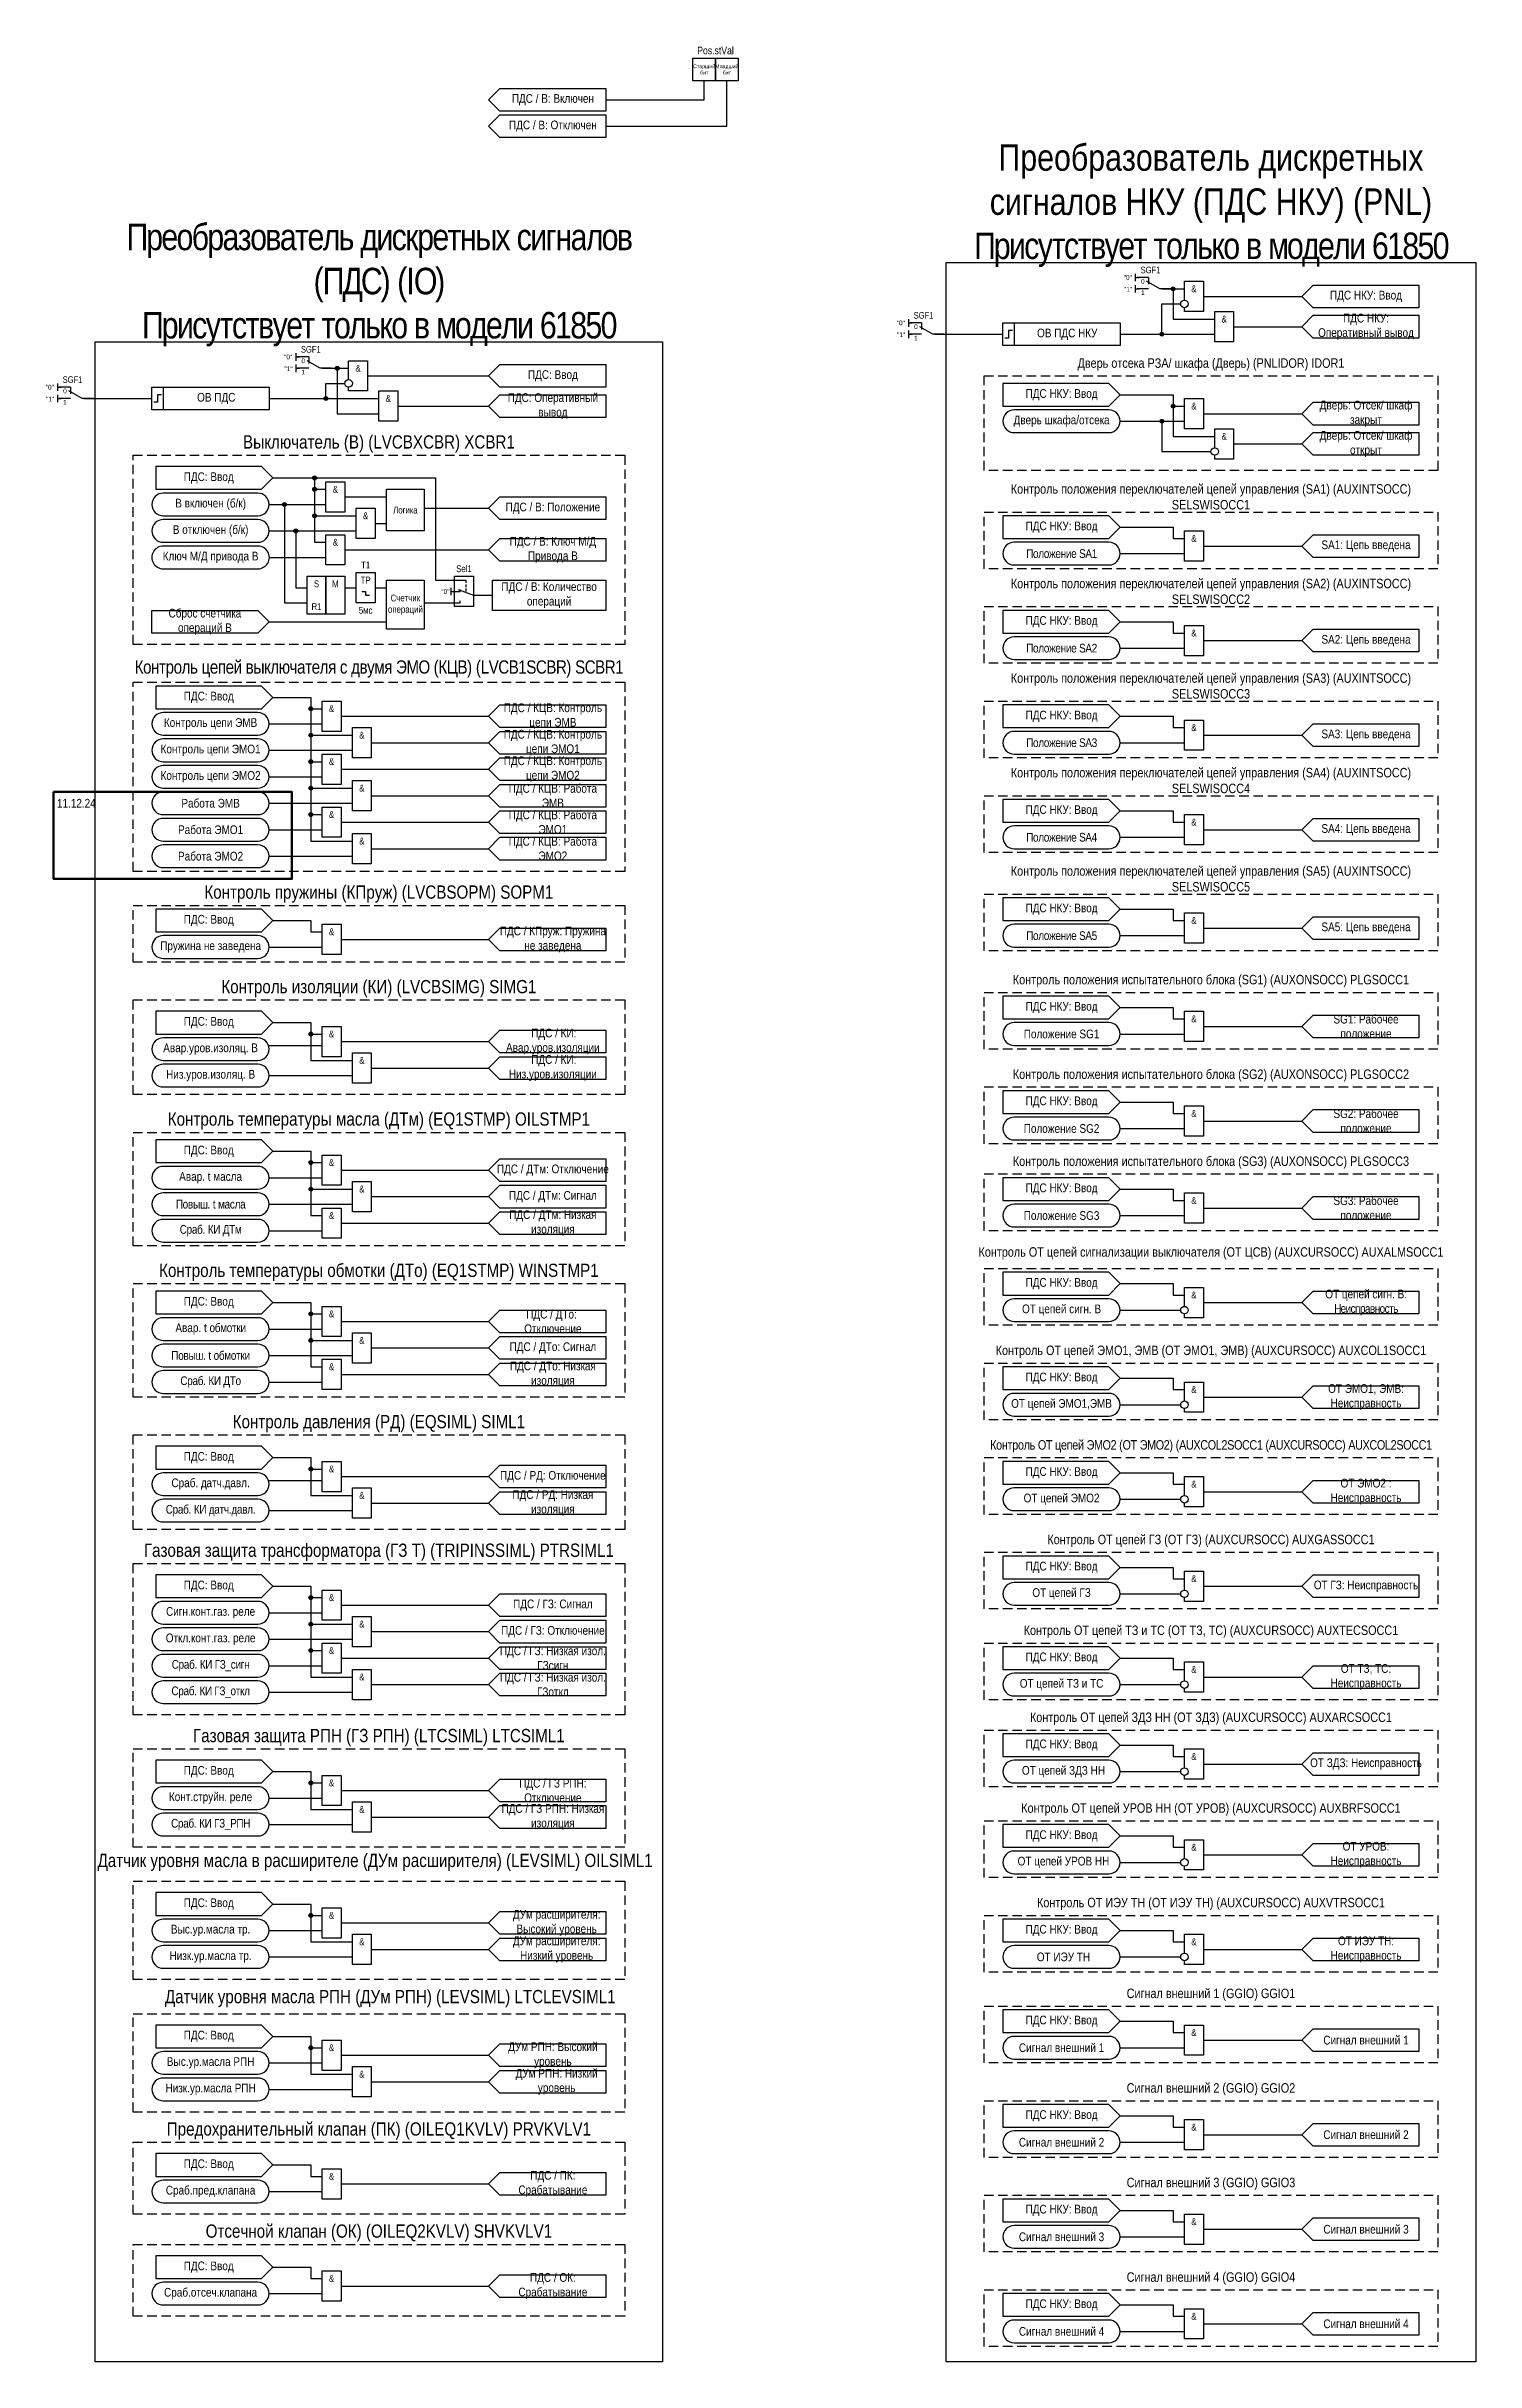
# Model space of a CAD drawing. Header units: millimetres. Extents: x -3652 to 365, y 0 to 1224.
# Drawn here: x -13 to 365, y 0 to 612 of the extents above; entities that cross this region are included whole.
import ezdxf
from ezdxf.enums import TextEntityAlignment as Align

# ---------------------------------------------------------------- set-up
doc = ezdxf.new("R2010")
doc.units = ezdxf.units.MM
doc.linetypes.add('штриховая2', pattern=[0.375, 0.25, -0.125])
doc.layers.add('TEXT', color=7, linetype='Continuous', lineweight=25)
doc.layers.add('Основная', color=7, linetype='Continuous')
doc.styles.add('2.5_Gost_RD', font='ARIALN.TTF', dxfattribs={"height": 2.5})
doc.styles.add('3.5_Gost_RD', font='ARIALN.TTF', dxfattribs={"height": 3.5})
doc.styles.add('Вывод', font='ARIALN.TTF', dxfattribs={"height": 2.5})
doc.styles.add('Компонент', font='ARIALN.TTF', dxfattribs={"height": 3.5})

msp = doc.modelspace()

# ---------------------------------------------------------------- texts
at = {"ltscale": 100, "attachment_point": 5}
for s, insert, char_height, width, style in [('Pos.stVal', (164, 611), 2, 12, '2.5_Gost_RD'), ('Старший бит', (161, 606), 1, 6, '2.5_Gost_RD'), ('Младший бит', (167, 606), 1, 6, '2.5_Gost_RD'), ('ПДС / В: Включен', (121, 598), 2.3, 28, '2.5_Gost_RD'), ('ПДС / В: Отключен', (121, 591), 2.3, 28, '2.5_Gost_RD'), ('{\\C3;Преобразователь дискретных сигналов НКУ (ПДС НКУ) (PNL) \\T0.9;\\C6;Присутствует только в модели 61850}', (295, 570), 7, 140, '3.5_Gost_RD'), ('{\\T0.9;\\C3;Преобразователь дискретных сигналов (ПДС) (IO) \\P\\C6;Присутствует только в модели 61850}', (75, 549), 7, 150, '3.5_Gost_RD'), ('&', (290.5, 548), 1.8, 5, '2.5_Gost_RD'), ('ПДС НКУ: Ввод', (336, 546), 2.3, 28, '2.5_Gost_RD'), ('&', (298.5, 540), 1.8, 5, '2.5_Gost_RD'), ('ПДС НКУ: Оперативный вывод', (336, 538), 2.3, 28, '2.5_Gost_RD'), ('&', (69.5, 527), 1.8, 5, '2.5_Gost_RD'), ('ПДС: Ввод', (121, 525), 2.3, 28, '2.5_Gost_RD'), ('ПДС: Оперативный вывод', (121, 517), 2.3, 28, '2.5_Gost_RD'), ('ПДС НКУ: Ввод', (255.5, 520), 2.3, 31, '2.5_Gost_RD'), ('&', (77.5, 519), 1.8, 5, '2.5_Gost_RD'), ('Дверь шкафа/отсека', (255.5, 513), 2.3, 31, '2.5_Gost_RD'), ('Дверь: Отсек/ шкаф закрыт', (336, 515), 2.3, 28, '2.5_Gost_RD'), ('Дверь: Отсек/ шкаф открыт', (336, 507), 2.3, 28, '2.5_Gost_RD'), ('ПДС / В: Положение', (121, 490), 2.3, 28, '2.5_Gost_RD'), ('ПДС НКУ: Ввод', (255.5, 485), 2.3, 31, '2.5_Gost_RD'), ('ПДС / В: Ключ М/Д Привода В', (121, 479), 2.3, 28, '2.5_Gost_RD'), ('{\\T0.95;Положение SA1}', (255.5, 478), 2.3, 31, '2.5_Gost_RD'), ('SA1: Цепь введена', (336, 480), 2.3, 28, '2.5_Gost_RD'), ('ПДС НКУ: Ввод', (255.5, 460), 2.3, 31, '2.5_Gost_RD'), ('{\\T0.95;Положение SA2}', (255.5, 453), 2.3, 31, '2.5_Gost_RD'), ('SA2: Цепь введена', (336, 455), 2.3, 28, '2.5_Gost_RD'), ('ПДС / КЦВ: Контроль цепи ЭМВ', (121, 435), 2.3, 28, '2.5_Gost_RD'), ('ПДС НКУ: Ввод', (255.5, 435), 2.3, 31, '2.5_Gost_RD'), ('ПДС / КЦВ: Контроль цепи ЭМО1', (121, 428), 2.3, 28, '2.5_Gost_RD'), ('{\\T0.95;Положение SA3}', (255.5, 428), 2.3, 31, '2.5_Gost_RD'), ('SA3: Цепь введена', (336, 430), 2.3, 28, '2.5_Gost_RD'), ('ПДС / КЦВ: Контроль цепи ЭМО2', (121, 421), 2.3, 28, '2.5_Gost_RD'), ('ПДС / КЦВ: Работа ЭМВ', (121, 414), 2.3, 28, '2.5_Gost_RD'), ('ПДС / КЦВ: Работа ЭМО1', (121, 407), 2.3, 28, '2.5_Gost_RD'), ('ПДС НКУ: Ввод', (255.5, 410), 2.3, 31, '2.5_Gost_RD'), ('{\\T0.95;Положение SA4}', (255.5, 403), 2.3, 31, '2.5_Gost_RD'), ('SA4: Цепь введена', (336, 405), 2.3, 28, '2.5_Gost_RD'), ('ПДС / КЦВ: Работа ЭМО2', (121, 400), 2.3, 28, '2.5_Gost_RD'), ('ПДС / КПруж: Пружина не заведена', (121, 376), 2.3, 28, '2.5_Gost_RD'), ('ПДС НКУ: Ввод', (255.5, 384), 2.3, 31, '2.5_Gost_RD'), ('SA5: Цепь введена', (336, 379), 2.3, 28, '2.5_Gost_RD'), ('{\\T0.95;Положение SA5}', (255.5, 377), 2.3, 31, '2.5_Gost_RD'), ('ПДС НКУ: Ввод', (255.5, 358), 2.3, 31, '2.5_Gost_RD'), ('SG1: Рабочее положение', (336, 353), 2.3, 28, '2.5_Gost_RD'), ('{\\W0.8;\\T0.8; }ПДС / КИ: Авар.уров.изоляции', (121, 349), 2.3, 28, '2.5_Gost_RD'), ('Положение SG1', (255.5, 351), 2.3, 31, '2.5_Gost_RD'), ('{\\W0.8;\\T0.8; }ПДС / КИ: Низ.уров.изоляции', (121, 342), 2.3, 28, '2.5_Gost_RD'), ('ПДС НКУ: Ввод', (255.5, 333), 2.3, 31, '2.5_Gost_RD'), ('SG2: Рабочее положение', (336, 328), 2.3, 28, '2.5_Gost_RD'), ('Положение SG2', (255.5, 326), 2.3, 31, '2.5_Gost_RD'), ('\\A1;Авар. t масла', (30.5, 313), 2.3, 31, '2.5_Gost_RD'), ('ПДС / ДТм: Отключение', (121, 315), 2.3, 28, '2.5_Gost_RD'), ('\\A1;{\\T0.95;Повыш. t масла }', (30.5, 306), 2.3, 31, '2.5_Gost_RD'), ('ПДС / ДТм: Сигнал', (121, 308), 2.3, 28, '2.5_Gost_RD'), ('ПДС НКУ: Ввод', (255.5, 310), 2.3, 31, '2.5_Gost_RD'), ('SG3: Рабочее положение', (336, 305), 2.3, 28, '2.5_Gost_RD'), ('\\A1;{\\T0.95;Сраб. КИ ДТм}', (30.5, 299), 2.3, 31, '2.5_Gost_RD'), ('ПДС / ДТм: Низкая изоляция', (121, 301), 2.3, 28, '2.5_Gost_RD'), ('Положение SG3', (255.5, 303), 2.3, 31, '2.5_Gost_RD'), ('ПДС НКУ: Ввод', (255.5, 285), 2.3, 31, '2.5_Gost_RD'), ('ОТ цепей сигн. В{\\T0.9;: Неисправность }', (336, 280), 2.3, 28, '2.5_Gost_RD'), ('ПДС / ДТо:  Отключение', (121, 275), 2.3, 28, '2.5_Gost_RD'), ('\\pt11.5;ОТ цепей сигн. В', (255.5, 278), 2.3, 31, '2.5_Gost_RD'), ('\\A1;Авар. t {\\T0.95;обмотки}', (30.5, 273), 2.3, 31, '2.5_Gost_RD'), ('ПДС / ДТо: Сигнал', (121, 268), 2.3, 28, '2.5_Gost_RD'), ('\\A1;{\\T0.95;Повыш. t обмотки}', (30.5, 266), 2.3, 29.7748, '2.5_Gost_RD'), ('ПДС / ДТо: Низкая изоляция ', (121, 261), 2.3, 28, '2.5_Gost_RD'), ('\\A1;{\\T0.95;Сраб. КИ ДТо}', (30.5, 259), 2.3, 31, '2.5_Gost_RD'), ('ПДС НКУ: Ввод', (255.5, 260), 2.3, 31, '2.5_Gost_RD'), ('ОТ ЭМО1, ЭМВ: Неисправность', (336, 255), 2.3, 28, '2.5_Gost_RD'), ('ОТ цепей ЭМО1,ЭМВ', (255.5, 253), 2.3, 31, '2.5_Gost_RD'), ('\\A1;Сраб. {\\T0.95;д}атч.давл.', (30.5, 232), 2.3, 31, '2.5_Gost_RD'), ('ПДС / {\\A1;РД: Отключение}', (121, 234), 2.3, 28, '2.5_Gost_RD'), ('ПДС НКУ: Ввод', (255.5, 235), 2.3, 31, '2.5_Gost_RD'), ('ОТ ЭМО2 : Неисправность', (336, 230), 2.3, 28, '2.5_Gost_RD'), ('\\A1;{\\T0.95;Сраб. КИ датч.давл.}', (30.5, 225), 2.3, 31, '2.5_Gost_RD'), ('ПДС / РД: Низкая изоляция', (121, 227), 2.3, 28, '2.5_Gost_RD'), ('ОТ цепей ЭМО2', (255.5, 228), 2.3, 31, '2.5_Gost_RD'), ('ПДС НКУ: Ввод', (255.5, 210), 2.3, 31, '2.5_Gost_RD'), ('ОТ цепей ГЗ', (255.5, 203), 2.3, 31, '2.5_Gost_RD'), ('ОТ ГЗ: Неисправность', (336, 205), 2.3, 28, '2.5_Gost_RD'), ('\\A1;Сигн.конт.газ. реле', (30.5, 198), 2.3, 31, '2.5_Gost_RD'), ('ПДС / ГЗ: Сигнал', (121, 200), 2.3, 28, '2.5_Gost_RD'), ('\\A1;Откл.конт.газ. реле', (30.5, 191), 2.3, 31, '2.5_Gost_RD'), ('ПДС / ГЗ: Отключение', (121, 193), 2.3, 28, '2.5_Gost_RD'), ('\\A1;{\\T0.95;Сраб. КИ ГЗ_сигн}', (30.5, 184), 2.3, 31, '2.5_Gost_RD'), ('ПДС / ГЗ: Низкая изол. ГЗсигн', (121, 186), 2.3, 28, '2.5_Gost_RD'), ('ПДС НКУ: Ввод', (255.5, 186), 2.3, 31, '2.5_Gost_RD'), ('ОТ ТЗ, ТС: Неисправность', (336, 181), 2.3, 28, '2.5_Gost_RD'), ('\\A1;{\\T0.95;Сраб. КИ ГЗ_откл}', (30.5, 177), 2.3, 31, '2.5_Gost_RD'), ('ПДС / ГЗ: Низкая изол. ГЗоткл', (121, 179), 2.3, 28, '2.5_Gost_RD'), ('ОТ цепей ТЗ и ТС', (255.5, 179), 2.3, 31, '2.5_Gost_RD'), ('ПДС НКУ: Ввод', (255.5, 163), 2.3, 31, '2.5_Gost_RD'), ('ОТ ЗДЗ: Неисправность', (336, 158), 2.3, 28, '2.5_Gost_RD'), ('ПДС / ГЗ РПН: Отключение', (121, 151), 2.3, 28, '2.5_Gost_RD'), ('ОТ цепей ЗДЗ НН', (256, 156), 2.3, 31, '2.5_Gost_RD'), ('\\A1;Конт.струйн. реле', (30.5, 149), 2.3, 31, '2.5_Gost_RD'), ('ПДС / {\\C4;ГЗ РПН: Низкая изоляция}', (121, 144), 2.3, 28, '2.5_Gost_RD'), ('\\A1;{\\T0.95;Сраб. КИ ГЗ_РПН}', (30.5, 142), 2.3, 31, '2.5_Gost_RD'), ('ПДС НКУ: Ввод', (255.5, 139), 2.3, 31, '2.5_Gost_RD'), ('ОТ УРОВ: Неисправность', (336, 134), 2.3, 28, '2.5_Gost_RD'), ('ОТ цепей УРОВ НН', (256, 132), 2.3, 31, '2.5_Gost_RD'), ('\\A1;Выс.ур.масла тр.', (30.5, 114), 2.3, 31, '2.5_Gost_RD'), ('ПДС НКУ: Ввод', (255.5, 114), 2.3, 31, '2.5_Gost_RD'), ('ОТ ИЭУ ТН: Неисправность', (336, 109), 2.3, 28, '2.5_Gost_RD'), ('\\A1;Низк.ур.масла тр.', (30.5, 107), 2.3, 29.7748, '2.5_Gost_RD'), ('ОТ ИЭУ ТН', (256, 107), 2.3, 31, '2.5_Gost_RD'), ('ПДС НКУ: Ввод', (255.5, 90), 2.3, 31, '2.5_Gost_RD'), ('Сигнал внешний 1', (336, 85), 2.3, 28, '2.5_Gost_RD'), ('\\A1;Выс.ур.масла РПН', (30.5, 79), 2.3, 31, '2.5_Gost_RD'), ('Сигнал внешний 1', (255.5, 83), 2.3, 31, '2.5_Gost_RD'), ('\\A1;Низк.ур.масла РПН', (30.5, 72), 2.3, 29.7748, '2.5_Gost_RD'), ('ПДС НКУ: Ввод', (255.5, 65), 2.3, 31, '2.5_Gost_RD'), ('Сигнал внешний 2', (336, 60), 2.3, 28, '2.5_Gost_RD'), ('Сигнал внешний 2', (255.5, 58), 2.3, 31, '2.5_Gost_RD'), ('ПДС / ПК: Срабатывание', (121, 47), 2.3, 28, '2.5_Gost_RD'), ('\\A1;Сраб.пред.клапана', (30.5, 45), 2.3, 31, '2.5_Gost_RD'), ('ПДС НКУ: Ввод', (255.5, 40), 2.3, 31, '2.5_Gost_RD'), ('Сигнал внешний 3', (255.5, 33), 2.3, 31, '2.5_Gost_RD'), ('Сигнал внешний 3', (336, 35), 2.3, 28, '2.5_Gost_RD'), ('\\A1;Сраб.отсеч.клапана', (30.5, 18), 2.3, 31, '2.5_Gost_RD'), ('ПДС / ОК: Срабатывание', (121, 20), 2.3, 28, '2.5_Gost_RD'), ('ПДС НКУ: Ввод', (255.5, 15), 2.3, 31, '2.5_Gost_RD'), ('Сигнал внешний 4', (255.5, 8), 2.3, 31, '2.5_Gost_RD'), ('Сигнал внешний 4', (336, 10), 2.3, 28, '2.5_Gost_RD')]:
    msp.add_mtext(s, dxfattribs=dict(at, insert=insert, char_height=char_height, width=width, style=style))
at = {"ltscale": 100, "char_height": 1.25, "attachment_point": 1, "style": '3.5_Gost_RD'}
for insert in [(272, 548.5), (50, 527.5)]:
    msp.add_mtext_dynamic_manual_height_columns('"1"', width=2, gutter_width=17.5, heights=[0], dxfattribs=dict(at, insert=insert))
at = {"color": 6, "ltscale": 100, "char_height": 1.25, "attachment_point": 1, "style": '3.5_Gost_RD'}
for s, insert in [('"1"', (212, 536.5)), ('"1"', (-13, 519.5)), ('"0"', (91.5, 468.6))]:
    msp.add_mtext_dynamic_manual_height_columns(s, width=2, gutter_width=17.5, heights=[0], dxfattribs=dict(at, insert=insert))
at = {"color": 0, "ltscale": 100, "char_height": 2.3, "width": 28, "attachment_point": 5, "style": '2.5_Gost_RD'}
for s, insert in [('{\\C256;ОВ ПДС НКУ}', (257, 536)), ('{\\C256;ОВ ПДС}', (32, 519))]:
    msp.add_mtext(s, dxfattribs=dict(at, insert=insert))
at = {"color": 30, "ltscale": 100, "attachment_point": 5, "style": '3.5_Gost_RD'}
for s, insert, char_height, width in [('Дверь отсека РЗА/ шкафа (Дверь) (PNLIDOR) {\\C6;IDOR1}', (295, 528), 2.5, 120), ('Выключатель (В) (LVCBXCBR) {\\C6;XCBR1}', (75, 507), 3.5, 130), ('Контроль положения переключателей цепей управления (SA1) (AUXINTSOCC) {\\C6;SELSWISOCC1}', (295, 493), 2.5, 120), ('Контроль положения переключателей цепей управления (SA2) (AUXINTSOCC) {\\C6;SELSWISOCC2}', (295, 468), 2.5, 120), ('{\\T0.95;Контроль цепей выключателя с двумя ЭМО (КЦВ) (LVCB1SCBR) \\C6;SCBR1}', (75, 447.5), 3.5, 130), ('Контроль положения переключателей цепей управления (SA3) (AUXINTSOCC) {\\C6;SELSWISOCC3}', (295, 443), 2.5, 120), ('Контроль положения переключателей цепей управления (SA4) (AUXINTSOCC) {\\C6;SELSWISOCC4}', (295, 418), 2.5, 120), ('Контроль положения переключателей цепей управления (SA5) (AUXINTSOCC) {\\C6;SELSWISOCC5}', (295, 392), 2.5, 120), ('Контроль пружины (КПруж) (LVCBSOPM) {\\C6;SOPM1}', (75, 388), 3.5, 130), ('Контроль изоляции (КИ) (LVCBSIMG) {\\C6;SIMG1}', (75, 363), 3.5, 130), ('Контроль положения испытательного блока (SG1) (AUXONSOCC) {\\C6;PLGSOCC1}', (295, 365), 2.5, 120), ('Контроль положения испытательного блока (SG2) (AUXONSOCC) {\\C6;PLGSOCC2}', (295, 340), 2.5, 120), ('Контроль температуры масла (ДТм) (EQ1STMP) {\\C6;OILSTMP1}', (75, 328), 3.5, 130), ('Контроль положения испытательного блока (SG3) (AUXONSOCC) {\\C6;PLGSOCC3}', (295, 317), 2.5, 120), ('\\pt87.5;Контроль ОТ цепей сигнализации выключателя (ОТ ЦСВ) (AUXCURSOCC) {\\C6;AUXALMSOCC1}', (295, 293), 2.5, 120), ('Контроль температуры обмотки (ДТо) (EQ1STMP) {\\C6;WINSTMP1}', (75, 288), 3.5, 130), ('Контроль ОТ цепей ЭМО1, ЭМВ (ОТ ЭМО1, ЭМВ) (AUXCURSOCC) {\\C6;AUXCOL1SOCC1}', (295, 267), 2.5, 120), ('\\pt262.5;Контроль давления (РД) (EQSIML) {\\C6;SIML1}', (75, 248), 3.5, 130), ('{\\T0.95;Контроль ОТ цепей ЭМО2 (ОТ ЭМО2) (AUXCOL2SOCC1 (AUXCURSOCC) \\C6;AUXCOL2SOCC1}', (295, 242), 2.5, 120), ('Газовая защита трансформатора (ГЗ T) (TRIPINSSIML) {\\C6;PTRSIML1}', (75, 214), 3.5, 130), ('Контроль ОТ цепей ГЗ (ОТ ГЗ) (AUXCURSOCC) {\\C6;AUXGASSOCC1}', (295, 217), 2.5, 120), ('Контроль ОТ цепей ТЗ и ТС (ОТ ТЗ, ТС) (AUXCURSOCC) {\\C6;AUXTECSOCC1}', (295, 193), 2.5, 120), ('Контроль ОТ цепей ЗДЗ НН (ОТ ЗДЗ) (AUXCURSOCC) {\\C6;AUXARCSOCC1}', (295, 170), 2.5, 120), ('Газовая защита РПН (ГЗ РПН) (LTCSIML) {\\C6;LTCSIML1}', (75, 165), 3.5, 130), ('Контроль ОТ цепей УРОВ НН (ОТ УРОВ) (AUXCURSOCC) {\\C6;AUXBRFSOCC1}', (295, 146), 2.5, 120), ('Контроль ОТ ИЭУ ТН (ОТ ИЭУ ТН) (AUXCURSOCC) {\\C6;AUXVTRSOCC1}', (295, 121), 2.5, 120), ('Сигнал внешний 1 (GGIO) {\\C6;GGIO1}', (295, 97), 2.5, 120), ('Сигнал внешний 2 (GGIO) {\\C6;GGIO2}', (295, 72), 2.5, 120), ('Предохранительный клапан (ПК) (OILEQ1KVLV) {\\C6;PRVKVLV1}', (75, 61), 3.5, 162.683), ('Сигнал внешний 3 (GGIO) {\\C6;GGIO3}', (295, 47), 2.5, 120), ('Отсечной клапан (ОК) (OILEQ2KVLV) {\\C6;SHVKVLV1}', (75, 34), 3.5, 162.683), ('Сигнал внешний 4 (GGIO) {\\C6;GGIO4}', (295, 22), 2.5, 120)]:
    msp.add_mtext(s, dxfattribs=dict(at, insert=insert, char_height=char_height, width=width))
at = {"color": 6, "ltscale": 100, "char_height": 1.8, "width": 5, "attachment_point": 5, "style": '2.5_Gost_RD'}
for s, insert in [('&', (290.5, 517)), ('&', (298.5, 509)), ('&', (63.5, 495)), ('&', (71.5, 488)), ('&', (63.5, 481)), ('&', (290.5, 482)), ('TP', (71.5, 471)), ('T1', (71.5, 475)), ('Sel1', (97.5, 474)), ('S', (58.5, 470)), ('М', (63.5, 470)), ('R1', (58.5, 464)), ('5мс', (71.5, 463)), ('&', (290.5, 457)), ('&', (62.5, 437)), ('&', (70.5, 430)), ('&', (290.5, 432)), ('&', (62.5, 423)), ('&', (70.5, 416)), ('&', (62.5, 409)), ('&', (290.5, 407)), ('&', (70.5, 402)), ('&', (290.5, 381)), ('&', (62.5, 378)), ('&', (290.5, 355)), ('&', (62.5, 351)), ('&', (70.5, 344)), ('&', (290.5, 330)), ('&', (62.5, 317)), ('&', (70.5, 310)), ('&', (290.5, 307)), ('&', (62.5, 303)), ('&', (290.5, 282)), ('&', (62.5, 277)), ('&', (70.5, 270)), ('&', (62.5, 263)), ('&', (290.5, 257)), ('&', (62.5, 236)), ('&', (290.5, 232)), ('&', (70.5, 229)), ('&', (62.5, 202)), ('&', (290.5, 207)), ('&', (70.5, 195)), ('&', (62.5, 188)), ('&', (290.5, 183)), ('&', (70.5, 181)), ('&', (290.5, 160)), ('&', (62.5, 153)), ('&', (70.5, 146)), ('&', (290.5, 136)), ('&', (62.5, 118)), ('&', (70.5, 111)), ('&', (290.5, 111)), ('&', (290.5, 87)), ('&', (62.5, 83)), ('&', (70.5, 76)), ('&', (290.5, 62)), ('&', (62.5, 49)), ('&', (290.5, 37)), ('&', (62.5, 22)), ('&', (290.5, 12))]:
    msp.add_mtext(s, dxfattribs=dict(at, insert=insert))
at = {"color": 4, "ltscale": 100, "attachment_point": 5}
for s, insert, char_height, width, style in [('Датчик уровня масла в расширителе (ДУм расширителя) (LEVSIML) {\\C6;OILSIML1}', (74, 132), 3.5, 166.7014, '3.5_Gost_RD'), ('ДУм расширителя: Высокий уровень', (122, 116), 2.3, 28, '2.5_Gost_RD'), ('ДУм расширителя: Низкий уровень', (122, 109), 2.3, 28, '2.5_Gost_RD'), ('Датчик уровня масла РПН (ДУм РПН) (LEVSIML) {\\C6;LTCLEVSIML1}', (78, 96), 3.5, 145, '3.5_Gost_RD'), ('ДУм РПН: Высокий уровень', (121, 81), 2.3, 28, '2.5_Gost_RD'), ('ДУм РПН: Низкий уровень', (122, 74), 2.3, 28, '2.5_Gost_RD')]:
    msp.add_mtext(s, dxfattribs=dict(at, insert=insert, char_height=char_height, width=width, style=style))
at = {"layer": 'TEXT', "ltscale": 100, "char_height": 2.3, "attachment_point": 5, "style": '2.5_Gost_RD'}
for s, insert, width in [('ПДС: Ввод', (30, 498), 28), ('В включен (б/к)', (30.5, 491), 31), ('В отключен (б/к)', (30.5, 484), 31), ('Ключ М/Д привода В', (30.5, 477), 31), ('ПДС / В: Количество операций', (120, 467), 30), ('ПДС: Ввод', (30, 440), 28), ('Работа ЭМВ', (30.5, 412), 31), ('ПДС: Ввод', (30, 381), 28), ('ПДС: Ввод', (30, 354), 28), ('ПДС: Ввод', (30, 320), 28), ('ПДС: Ввод', (30, 280), 28), ('ПДС: Ввод', (30, 239), 28), ('ПДС: Ввод', (30, 205), 28), ('ПДС: Ввод', (30, 156), 28), ('ПДС: Ввод', (30, 121), 28), ('ПДС: Ввод', (30, 86), 28), ('ПДС: Ввод', (30, 52), 28), ('ПДС: Ввод', (30, 25), 28)]:
    msp.add_mtext(s, dxfattribs=dict(at, insert=insert, width=width))
at = {"layer": 'TEXT', "color": 6, "ltscale": 100, "attachment_point": 5, "style": '2.5_Gost_RD'}
for s, insert, char_height, width in [('Логика', (82, 489.5), 1.8, 10), ('Счетчик^Jопераций', (82, 464.5), 1.8, 10), ('Сброс счетчика операций В', (29, 460), 2.3, 28)]:
    msp.add_mtext(s, dxfattribs=dict(at, insert=insert, char_height=char_height, width=width))
at = {"layer": 'TEXT', "color": 0, "ltscale": 100, "char_height": 2.3, "width": 31, "attachment_point": 5, "style": '2.5_Gost_RD'}
for s, insert in [('{\\C256;Контроль цепи ЭМВ}', (30.5, 433)), ('{\\C256;Контроль цепи ЭМО1}', (30.5, 426)), ('{\\C256;Контроль цепи ЭМО2}', (30.5, 419)), ('{\\C256;11.12.24}', (-5, 412)), ('{\\C256;Работа ЭМО1}', (30.5, 405)), ('{\\C256;Работа ЭМО2}', (30.5, 398)), ('{\\C256;Пружина не заведена}', (30.5, 374)), ('{\\C256;Авар.уров.изоляц. В}', (30.5, 347)), ('{\\C256;Низ.уров.изоляц. В}', (30.5, 340))]:
    msp.add_mtext(s, dxfattribs=dict(at, insert=insert))

# ---------------------------------------------------------------- blocks, each defined once
blk = doc.blocks.new('Точка')
at = {"ltscale": 100}
h = blk.add_hatch(color=256, dxfattribs=at)
h.dxf.hatch_style = 1
edge = h.paths.add_edge_path()
edge.add_arc((0, 0), 0.5, 0, 360)
blk.add_circle((0, 0), 0.5, dxfattribs=at)
blk = doc.blocks.new('*U958')
at = {"layer": 'Основная', "color": 0}
blk.add_line((0, 0), (7, 4), dxfattribs=at)
at = {"layer": 'Основная', "ltscale": 0.35}
blk.add_line((6, 6), (6, 2.5), dxfattribs=at)
blk = doc.blocks.new('*U985')
at = {"layer": 'Основная', "color": 0}
for p, q in [((-3, 6), (-9, 6)), ((-3, 0), (-9, 0)), ((9, 0), (3, 0))]:
    blk.add_line(p, q, dxfattribs=at)
at = {"layer": 'Основная', "ltscale": 0.25, "xscale": -1}
blk.add_blockref('*U958', (3, 0), dxfattribs=at)
at = {"layer": 'Основная'}
for tag, height, style, p in [('В1', 2.5, 'Вывод', (-14, 6)), ('В2', 2.5, 'Вывод', (-6, 4)), ('ОУ', 3.5, 'Компонент', (-2, 10)), ('В3', 2.5, 'Вывод', (-6, -2))]:
    blk.add_attdef(tag, text='', height=height, dxfattribs=dict(at, style=style)).set_placement(p, align=Align.MIDDLE_CENTER)

# ---------------------------------------------------------------- linework, layer by layer
at = {"ltscale": 100}
for p, q in [((275, 552), (275, 550)), ((275, 551), (276, 551)), ((275, 549), (275, 547)), ((275, 548), (276, 548)), ((53, 531), (53, 529)), ((53, 530), (54, 530)), ((53, 528), (53, 526)), ((53, 527), (54, 527))]:
    msp.add_line(p, q, dxfattribs=at)
at = {"color": 6, "ltscale": 100}
for p, q in [((215, 540), (215, 538)), ((215, 539), (216, 539)), ((215, 537), (215, 535)), ((215, 536), (216, 536)), ((-10, 523), (-10, 521)), ((-10, 522), (-9, 522)), ((-10, 520), (-10, 518)), ((-10, 519), (-9, 519)), ((71.5, 467), (72.5, 467)), ((94, 469), (94, 467)), ((94, 468), (95, 468))]:
    msp.add_line(p, q, dxfattribs=at)
at = {"ltscale": 100}
for points in [[(158, 609), (164, 609), (164, 603), (158, 603)], [(164, 609), (170, 609), (170, 603), (164, 603)], [(240, 539), (271, 539), (271, 533), (240, 533)], [(240, 539), (243, 539), (243, 533), (240, 533)], [(296, 542), (301, 542), (301, 534), (296, 534)], [(15, 522), (46, 522), (46, 516), (15, 516)], [(15, 522), (18, 522), (18, 516), (15, 516)], [(75, 521), (80, 521), (80, 513), (75, 513)], [(240, 523), (240, 517), (268, 517), (271, 520), (268, 523)], [(16, 501), (16, 495), (44, 495), (47, 498), (44, 501)], [(240, 488), (240, 482), (268, 482), (271, 485), (268, 488)], [(240, 463), (240, 457), (268, 457), (271, 460), (268, 463)], [(16, 443), (16, 437), (44, 437), (47, 440), (44, 443)], [(240, 438), (240, 432), (268, 432), (271, 435), (268, 438)], [(240, 413), (240, 407), (268, 407), (271, 410), (268, 413)], [(240, 387), (240, 381), (268, 381), (271, 384), (268, 387)], [(16, 384), (16, 378), (44, 378), (47, 381), (44, 384)], [(16, 357), (16, 351), (44, 351), (47, 354), (44, 357)], [(240, 361), (240, 355), (268, 355), (271, 358), (268, 361)], [(240, 336), (240, 330), (268, 330), (271, 333), (268, 336)], [(16, 323), (16, 317), (44, 317), (47, 320), (44, 323)], [(240, 313), (240, 307), (268, 307), (271, 310), (268, 313)], [(240, 288), (240, 282), (268, 282), (271, 285), (268, 288)], [(16, 283), (16, 277), (44, 277), (47, 280), (44, 283)], [(240, 263), (240, 257), (268, 257), (271, 260), (268, 263)], [(16, 242), (16, 236), (44, 236), (47, 239), (44, 242)], [(240, 238), (240, 232), (268, 232), (271, 235), (268, 238)], [(240, 213), (240, 207), (268, 207), (271, 210), (268, 213)], [(16, 208), (16, 202), (44, 202), (47, 205), (44, 208)], [(240, 189), (240, 183), (268, 183), (271, 186), (268, 189)], [(240, 166), (240, 160), (268, 160), (271, 163), (268, 166)], [(16, 159), (16, 153), (44, 153), (47, 156), (44, 159)], [(240, 142), (240, 136), (268, 136), (271, 139), (268, 142)], [(16, 124), (16, 118), (44, 118), (47, 121), (44, 124)], [(240, 117), (240, 111), (268, 111), (271, 114), (268, 117)], [(240, 93), (240, 87), (268, 87), (271, 90), (268, 93)], [(16, 89), (16, 83), (44, 83), (47, 86), (44, 89)], [(240, 68), (240, 62), (268, 62), (271, 65), (268, 68)], [(16, 55), (16, 49), (44, 49), (47, 52), (44, 55)], [(240, 43), (240, 37), (268, 37), (271, 40), (268, 43)], [(16, 28), (16, 22), (44, 22), (47, 25), (44, 28)], [(240, 18), (240, 12), (268, 12), (271, 15), (268, 18)]]:
    msp.add_lwpolyline(points, close=True, dxfattribs=at)
at = {"color": 6, "ltscale": 100}
for points in [[(104, 598), (107, 601), (135, 601), (135, 595), (107, 595), (104, 598)], [(135, 595), (107, 595), (104, 598), (107, 601), (135, 601), (135, 595), (107, 595), (104, 598), (107, 601), (135, 601)], [(104, 591), (107, 594), (135, 594), (135, 588), (107, 588), (104, 591)], [(135, 588), (107, 588), (104, 591), (107, 594), (135, 594), (135, 588), (107, 588), (104, 591), (107, 594), (135, 594)], [(222, 536), (240, 536)], [(-3, 519), (15, 519)], [(271, 520), (285, 520), (285, 509), (296, 509)], [(271, 520), (285, 520), (285, 517), (288, 517)], [(293, 515), (319, 515)], [(319, 515), (322, 518), (350, 518), (350, 512), (322, 512), (319, 515)], [(271, 513), (288, 513)], [(271, 513), (282, 513), (282, 505), (295, 505)], [(296, 506), (296, 511), (301, 511), (301, 503), (296, 503), (296, 504)], [(319, 507), (322, 510), (350, 510), (350, 504), (322, 504), (319, 507)], [(301, 507), (319, 507)], [(47, 498), (58, 498), (58, 495), (61, 495)], [(47, 498), (58, 498), (58, 488), (69, 488)], [(47, 498), (58, 498), (58, 481), (61, 481)], [(47, 498), (90, 498), (90, 471), (95, 471)], [(46, 491), (61, 491)], [(46, 491), (50, 491), (50, 465), (56, 465)], [(66, 493), (77, 493)], [(87, 490), (104, 490)], [(104, 490), (107, 493), (135, 493), (135, 487), (107, 487), (104, 490)], [(135, 487), (107, 487), (104, 490), (107, 493), (135, 493), (135, 487), (107, 487), (104, 490), (107, 493), (135, 493)], [(46, 484), (69, 484)], [(46, 484), (53, 484), (53, 469), (56, 469)], [(74, 486), (77, 486)], [(271, 485), (285, 485), (285, 482), (288, 482)], [(66, 479), (104, 479)], [(135, 476), (107, 476), (104, 479), (107, 482), (135, 482), (135, 476), (107, 476), (104, 479), (107, 482), (135, 482)], [(271, 478), (288, 478)], [(293, 480), (319, 480)], [(319, 480), (322, 483), (350, 483), (350, 477), (322, 477), (319, 480)], [(46, 477), (61, 477)], [(66, 469), (69, 469)], [(70.5, 468), (71.5, 468)], [(71.5, 468), (71.5, 467)], [(74, 469), (77, 469)], [(95, 471), (98, 471)], [(95, 468), (96.5, 468), (96.5, 468.5)], [(95, 465), (96.5, 465), (96.5, 465.5)], [(96, 468.5), (100, 467)], [(100, 467), (105, 467)], [(46, 460), (77, 460)], [(87, 465), (95, 465)], [(271, 460), (285, 460), (285, 457), (288, 457)], [(271, 453), (288, 453)], [(293, 455), (319, 455)], [(319, 455), (322, 458), (350, 458), (350, 452), (322, 452), (319, 455)], [(47, 440), (57, 440), (57, 437), (60, 437)], [(47, 440), (57, 440), (57, 430), (68, 430)], [(47, 440), (57, 440), (57, 423), (60, 423)], [(47, 440), (57, 440), (57, 416), (68, 416)], [(47, 440), (57, 440), (57, 409), (60, 409)], [(47, 440), (57, 440), (57, 402), (68, 402)], [(65, 435), (104, 435)], [(135, 432), (107, 432), (104, 435), (107, 438), (135, 438), (135, 432), (107, 432), (104, 435), (107, 438), (135, 438)], [(271, 435), (285, 435), (285, 432), (288, 432)], [(46, 433), (60, 433)], [(135, 425), (107, 425), (104, 428), (107, 431), (135, 431), (135, 425), (107, 425), (104, 428), (107, 431), (135, 431)], [(293, 430), (319, 430)], [(319, 430), (322, 433), (350, 433), (350, 427), (322, 427), (319, 430)], [(46, 426), (68, 426)], [(73, 428), (104, 428)], [(135, 418), (107, 418), (104, 421), (107, 424), (135, 424), (135, 418), (107, 418), (104, 421), (107, 424), (135, 424)], [(271, 428), (288, 428)], [(46, 419), (60, 419)], [(65, 421), (104, 421)], [(135, 411), (107, 411), (104, 414), (107, 417), (135, 417), (135, 411), (107, 411), (104, 414), (107, 417), (135, 417)], [(46, 412), (68, 412)], [(73, 414), (104, 414)], [(46, 405), (60, 405)], [(65, 407), (104, 407)], [(135, 404), (107, 404), (104, 407), (107, 410), (135, 410), (135, 404), (107, 404), (104, 407), (107, 410), (135, 410)], [(271, 410), (285, 410), (285, 407), (288, 407)], [(293, 405), (319, 405)], [(319, 405), (322, 408), (350, 408), (350, 402), (322, 402), (319, 405)], [(46, 398), (68, 398)], [(73, 400), (104, 400)], [(135, 397), (107, 397), (104, 400), (107, 403), (135, 403), (135, 397), (107, 397), (104, 400), (107, 403), (135, 403)], [(271, 403), (288, 403)], [(47, 381), (57, 381), (57, 378), (60, 378)], [(271, 384), (285, 384), (285, 381), (288, 381)], [(319, 379), (322, 382), (350, 382), (350, 376), (322, 376), (319, 379)], [(46, 374), (60, 374)], [(65, 376), (104, 376)], [(104, 376), (107, 379), (135, 379), (135, 373), (107, 373), (104, 376)], [(271, 377), (288, 377)], [(293, 379), (319, 379)], [(271, 358), (285, 358), (285, 355), (288, 355)], [(319, 353), (322, 356), (350, 356), (350, 350), (322, 350), (319, 353)], [(47, 354), (57, 354), (57, 344), (68, 344)], [(47, 354), (57, 354), (57, 351), (60, 351)], [(65, 349), (104, 349)], [(104, 349), (107, 352), (135, 352), (135, 346), (107, 346), (104, 349)], [(271, 351), (288, 351)], [(293, 353), (319, 353)], [(46, 348), (60, 348)], [(104, 342), (107, 345), (135, 345), (135, 339), (107, 339), (104, 342)], [(46, 340), (68, 340)], [(73, 342), (104, 342)], [(271, 333), (285, 333), (285, 330), (288, 330)], [(319, 328), (322, 331), (350, 331), (350, 325), (322, 325), (319, 328)], [(271, 326), (288, 326)], [(293, 328), (319, 328)], [(47, 320), (57, 320), (57, 317), (60, 317)], [(47, 320), (57, 320), (57, 310), (68, 310)], [(47, 320), (57, 320), (57, 303), (60, 303)], [(46, 313), (60, 313)], [(65, 315), (104, 315)], [(104, 315), (107, 318), (135, 318), (135, 312), (107, 312), (104, 315)], [(73, 308), (104, 308)], [(104, 308), (107, 311), (135, 311), (135, 305), (107, 305), (104, 308)], [(271, 310), (285, 310), (285, 307), (288, 307)], [(319, 305), (322, 308), (350, 308), (350, 302), (322, 302), (319, 305)], [(46, 306), (68, 306)], [(65, 301), (104, 301)], [(104, 301), (107, 304), (135, 304), (135, 298), (107, 298), (104, 301)], [(271, 303), (288, 303)], [(293, 305), (319, 305)], [(46, 299), (60, 299)], [(271, 285), (285, 285), (285, 282), (288, 282)], [(288, 279), (288, 284), (293, 284), (293, 276), (288, 276), (288, 277)], [(319, 280), (322, 283), (350, 283), (350, 277), (322, 277), (319, 280)], [(47, 280), (57, 280), (57, 277), (60, 277)], [(47, 280), (57, 280), (57, 270), (68, 270)], [(47, 280), (57, 280), (57, 263), (60, 263)], [(104, 275), (107, 278), (135, 278), (135, 272), (107, 272), (104, 275)], [(271, 278), (287, 278)], [(293, 280), (319, 280)], [(46, 273), (60, 273)], [(65, 275), (104, 275)], [(104, 268), (107, 271), (135, 271), (135, 265), (107, 265), (104, 268)], [(46, 266), (68, 266)], [(73, 268), (104, 268)], [(104, 261), (107, 264), (135, 264), (135, 258), (107, 258), (104, 261)], [(46, 259), (60, 259)], [(65, 261), (104, 261)], [(271, 260), (285, 260), (285, 257), (288, 257)], [(288, 254), (288, 259), (293, 259), (293, 251), (288, 251), (288, 252)], [(319, 255), (322, 258), (350, 258), (350, 252), (322, 252), (319, 255)], [(271, 253), (287, 253)], [(293, 255), (319, 255)], [(47, 239), (57, 239), (57, 229), (68, 229)], [(47, 239), (57, 239), (57, 236), (60, 236)], [(46, 233), (60, 233)], [(65, 234), (104, 234)], [(104, 234), (107, 237), (135, 237), (135, 231), (107, 231), (104, 234)], [(271, 235), (285, 235), (285, 232), (288, 232)], [(288, 229), (288, 234), (293, 234), (293, 226), (288, 226), (288, 227)], [(319, 230), (322, 233), (350, 233), (350, 227), (322, 227), (319, 230)], [(73, 227), (104, 227)], [(104, 227), (107, 230), (135, 230), (135, 224), (107, 224), (104, 227)], [(271, 228), (287, 228)], [(293, 230), (319, 230)], [(46, 225), (68, 225)], [(271, 210), (285, 210), (285, 207), (288, 207)], [(288, 204), (288, 209), (293, 209), (293, 201), (288, 201), (288, 202)], [(47, 205), (57, 205), (57, 202), (60, 202)], [(47, 205), (57, 205), (57, 195), (68, 195)], [(47, 205), (57, 205), (57, 188), (60, 188)], [(47, 205), (57, 205), (57, 181), (68, 181)], [(104, 200), (107, 203), (135, 203), (135, 197), (107, 197), (104, 200)], [(271, 203), (287, 203)], [(293, 205), (319, 205)], [(319, 205), (322, 208), (350, 208), (350, 202), (322, 202), (319, 205)], [(46, 198), (60, 198)], [(65, 200), (104, 200)], [(104, 193), (107, 196), (135, 196), (135, 190), (107, 190), (104, 193)], [(46, 191), (68, 191)], [(73, 193), (104, 193)], [(46, 184), (60, 184)], [(65, 186), (104, 186)], [(104, 186), (107, 189), (135, 189), (135, 183), (107, 183), (104, 186)], [(271, 186), (285, 186), (285, 183), (288, 183)], [(288, 180), (288, 185), (293, 185), (293, 177), (288, 177), (288, 178)], [(319, 181), (322, 184), (350, 184), (350, 178), (322, 178), (319, 181)], [(73, 179), (104, 179)], [(104, 179), (107, 182), (135, 182), (135, 176), (107, 176), (104, 179)], [(271, 179), (287, 179)], [(293, 181), (319, 181)], [(46, 177), (68, 177)], [(271, 163), (285, 163), (285, 160), (288, 160)], [(288, 157), (288, 162), (293, 162), (293, 154), (288, 154), (288, 155)], [(319, 158), (322, 161), (350, 161), (350, 155), (322, 155), (319, 158)], [(47, 156), (57, 156), (57, 153), (60, 153)], [(47, 156), (57, 156), (57, 146), (68, 146)], [(104, 151), (107, 154), (135, 154), (135, 148), (107, 148), (104, 151)], [(271, 156), (287, 156)], [(293, 158), (319, 158)], [(46, 149), (60, 149)], [(65, 151), (104, 151)], [(104, 144), (107, 147), (135, 147), (135, 141), (107, 141), (104, 144)], [(46, 142), (68, 142)], [(73, 144), (104, 144)], [(271, 139), (285, 139), (285, 136), (288, 136)], [(288, 133), (288, 138), (293, 138), (293, 130), (288, 130), (288, 131)], [(319, 134), (322, 137), (350, 137), (350, 131), (322, 131), (319, 134)], [(271, 132), (287, 132)], [(293, 134), (319, 134)], [(47, 121), (57, 121), (57, 118), (60, 118)], [(47, 121), (57, 121), (57, 111), (68, 111)], [(104, 116), (107, 119), (135, 119), (135, 113), (107, 113), (104, 116)], [(46, 114), (60, 114)], [(65, 116), (104, 116)], [(104, 109), (107, 112), (135, 112), (135, 106), (107, 106), (104, 109)], [(271, 114), (285, 114), (285, 111), (288, 111)], [(288, 108), (288, 113), (293, 113), (293, 105), (288, 105), (288, 106)], [(319, 109), (322, 112), (350, 112), (350, 106), (322, 106), (319, 109)], [(46, 107), (68, 107)], [(73, 109), (104, 109)], [(271, 107), (287, 107)], [(293, 109), (319, 109)], [(47, 86), (57, 86), (57, 83), (60, 83)], [(47, 86), (57, 86), (57, 76), (68, 76)], [(271, 90), (285, 90), (285, 87), (288, 87)], [(319, 85), (322, 88), (350, 88), (350, 82), (322, 82), (319, 85)], [(65, 81), (104, 81)], [(104, 81), (107, 84), (135, 84), (135, 78), (107, 78), (104, 81)], [(271, 83), (288, 83)], [(293, 85), (319, 85)], [(46, 79), (60, 79)], [(73, 74), (104, 74)], [(104, 74), (107, 77), (135, 77), (135, 71), (107, 71), (104, 74)], [(46, 72), (68, 72)], [(271, 65), (285, 65), (285, 62), (288, 62)], [(319, 60), (322, 63), (350, 63), (350, 57), (322, 57), (319, 60)], [(271, 58), (288, 58)], [(293, 60), (319, 60)], [(47, 52), (57, 52), (57, 49), (60, 49)], [(104, 47), (107, 50), (135, 50), (135, 44), (107, 44), (104, 47)], [(46, 45), (60, 45)], [(65, 47), (104, 47)], [(271, 40), (285, 40), (285, 37), (288, 37)], [(319, 35), (322, 38), (350, 38), (350, 32), (322, 32), (319, 35)], [(271, 33), (288, 33)], [(293, 35), (319, 35)], [(47, 25), (57, 25), (57, 22), (60, 22)], [(65, 20), (104, 20)], [(104, 20), (107, 23), (135, 23), (135, 17), (107, 17), (104, 20)], [(46, 18), (60, 18)], [(271, 15), (285, 15), (285, 12), (288, 12)], [(319, 10), (322, 13), (350, 13), (350, 7), (322, 7), (319, 10)], [(271, 8), (288, 8)], [(293, 10), (319, 10)]]:
    msp.add_lwpolyline(points, dxfattribs=at)
at = {"ltscale": 100}
for points in [[(135, 598), (161, 598), (161, 603)], [(135, 591), (167, 591), (167, 603)], [(282, 548), (288, 548)], [(282, 548), (285, 548), (285, 540), (296, 540)], [(288, 545), (288, 550), (293, 550), (293, 542), (288, 542), (288, 543)], [(293, 546), (319, 546)], [(319, 546), (322, 549), (350, 549), (350, 543), (322, 543), (319, 546)], [(271, 536), (282, 536), (282, 544), (287, 544)], [(319, 538), (322, 541), (350, 541), (350, 535), (322, 535), (319, 538)], [(271, 536), (296, 536)], [(301, 538), (319, 538)], [(60, 527), (67, 527)], [(60, 527), (64, 527), (64, 515), (75, 515)], [(67, 524), (67, 529), (72, 529), (72, 521), (67, 521), (67, 522)], [(104, 525), (107, 528), (135, 528), (135, 522), (107, 522), (104, 525)], [(46, 519), (61, 519), (61, 523), (66, 523)], [(72, 525), (104, 525)], [(46, 519), (75, 519)], [(80, 517), (104, 517)], [(104, 517), (107, 520), (135, 520), (135, 514), (107, 514), (104, 517)]]:
    msp.add_lwpolyline(points, dxfattribs=at)
at = {"color": 3, "ltscale": 100}
for points in [[(225, 555), (365, 555), (365, 0), (225, 0)], [(0, 534), (150, 534), (150, 0), (0, 0)]]:
    msp.add_lwpolyline(points, close=True, dxfattribs=at)
at = {"lineweight": 30, "ltscale": 100}
for points in [[(242.5, 537), (241.5, 537), (241.5, 535), (240.5, 535)], [(17.5, 520), (16.5, 520), (16.5, 518), (15.5, 518)]]:
    msp.add_lwpolyline(points, dxfattribs=at)
at = {"linetype": 'штриховая2', "ltscale": 10}
for points in [[(235, 525), (355, 525), (355, 500), (235, 500)], [(235, 489), (355, 489), (355, 474), (235, 474)], [(235, 464), (355, 464), (355, 449), (235, 449)], [(235, 439), (355, 439), (355, 424), (235, 424)], [(235, 414), (355, 414), (355, 399), (235, 399)], [(235, 388), (355, 388), (355, 373), (235, 373)], [(235, 362), (355, 362), (355, 347), (235, 347)], [(235, 337), (355, 337), (355, 322), (235, 322)], [(235, 314), (355, 314), (355, 299), (235, 299)], [(235, 289), (355, 289), (355, 274), (235, 274)], [(235, 264), (355, 264), (355, 249), (235, 249)], [(235, 239), (355, 239), (355, 224), (235, 224)], [(235, 214), (355, 214), (355, 199), (235, 199)], [(235, 190), (355, 190), (355, 175), (235, 175)], [(235, 167), (355, 167), (355, 152), (235, 152)], [(235, 143), (355, 143), (355, 128), (235, 128)], [(235, 118), (355, 118), (355, 103), (235, 103)], [(235, 94), (355, 94), (355, 79), (235, 79)], [(235, 69), (355, 69), (355, 54), (235, 54)], [(235, 44), (355, 44), (355, 29), (235, 29)], [(235, 19), (355, 19), (355, 4), (235, 4)]]:
    msp.add_lwpolyline(points, close=True, dxfattribs=at)
at = {"ltscale": 100}
for points in [[(243, 510), (268, 510, 1), (268, 516), (243, 516, 1)], [(18, 488), (43, 488, 1), (43, 494), (18, 494, 1)], [(18, 481), (43, 481, 1), (43, 487), (18, 487, 1)], [(18, 474), (43, 474, 1.013985), (43, 480), (18, 480, 1.013985)], [(243, 475), (268, 475, 1), (268, 481), (243, 481, 1)], [(243, 450), (268, 450, 1), (268, 456), (243, 456, 1)], [(18, 430), (43, 430, 1), (43, 436), (18, 436, 1)], [(18, 423), (43, 423, 1), (43, 429), (18, 429, 1)], [(243, 425), (268, 425, 1), (268, 431), (243, 431, 1)], [(18, 416), (43, 416, 1), (43, 422), (18, 422, 1)], [(18, 409), (43, 409, 1), (43, 415), (18, 415, 1)], [(18, 402), (43, 402, 1), (43, 408), (18, 408, 1)], [(243, 400), (268, 400, 1), (268, 406), (243, 406, 1)], [(18, 395), (43, 395, 1), (43, 401), (18, 401, 1)], [(243, 374), (268, 374, 1), (268, 380), (243, 380, 1)], [(18, 371), (43, 371, 1), (43, 377), (18, 377, 1)], [(18, 344), (43, 344, 1), (43, 350), (18, 350, 1)], [(243, 348), (268, 348, 1), (268, 354), (243, 354, 1)], [(18, 337), (43, 337, 1), (43, 343), (18, 343, 1)], [(243, 323), (268, 323, 1), (268, 329), (243, 329, 1)], [(18, 310), (43, 310, 1), (43, 316), (18, 316, 1)], [(18, 303), (43, 303, 1), (43, 309), (18, 309, 1)], [(18, 296), (43, 296, 1), (43, 302), (18, 302, 1)], [(243, 300), (268, 300, 1), (268, 306), (243, 306, 1)], [(18, 270), (43, 270, 1), (43, 276), (18, 276, 1)], [(243, 275), (268, 275, 1), (268, 281), (243, 281, 1)], [(18, 263), (43, 263, 1), (43, 269), (18, 269, 1)], [(18, 256), (43, 256, 1), (43, 262), (18, 262, 1)], [(243, 250), (268, 250, 1), (268, 256), (243, 256, 1)], [(18, 229), (43, 229, 1), (43, 235), (18, 235, 1)], [(18, 222), (43, 222, 1), (43, 228), (18, 228, 1)], [(243, 225), (268, 225, 1), (268, 231), (243, 231, 1)], [(243, 200), (268, 200, 1), (268, 206), (243, 206, 1)], [(18, 195), (43, 195, 1), (43, 201), (18, 201, 1)], [(18, 188), (43, 188, 1), (43, 194), (18, 194, 1)], [(18, 181), (43, 181, 1), (43, 187), (18, 187, 1)], [(18, 174), (43, 174, 1), (43, 180), (18, 180, 1)], [(243, 176), (268, 176, 1), (268, 182), (243, 182, 1)], [(243, 153), (268, 153, 1), (268, 159), (243, 159, 1)], [(18, 146), (43, 146, 1), (43, 152), (18, 152, 1)], [(18, 139), (43, 139, 1), (43, 145), (18, 145, 1)], [(243, 129), (268, 129, 1), (268, 135), (243, 135, 1)], [(18, 111), (43, 111, 1), (43, 117), (18, 117, 1)], [(18, 104), (43, 104, 1), (43, 110), (18, 110, 1)], [(243, 104), (268, 104, 1), (268, 110), (243, 110, 1)], [(243, 80), (268, 80, 1), (268, 86), (243, 86, 1)], [(18, 76), (43, 76, 1), (43, 82), (18, 82, 1)], [(18, 69), (43, 69, 1), (43, 75), (18, 75, 1)], [(243, 55), (268, 55, 1), (268, 61), (243, 61, 1)], [(18, 42), (43, 42, 1), (43, 48), (18, 48, 1)], [(243, 30), (268, 30, 1), (268, 36), (243, 36, 1)], [(18, 15), (43, 15, 1), (43, 21), (18, 21, 1)], [(243, 5), (268, 5, 1), (268, 11), (243, 11, 1)]]:
    msp.add_lwpolyline(points, format="xyb", close=True, dxfattribs=at)
at = {"color": 6, "ltscale": 100}
for points in [[(288, 519), (293, 519), (293, 511), (288, 511)], [(61, 497), (66, 497), (66, 489), (61, 489)], [(69, 490), (74, 490), (74, 482), (69, 482)], [(77, 495), (87, 495), (87, 484), (77, 484)], [(288, 484), (293, 484), (293, 476), (288, 476)], [(61, 483), (66, 483), (66, 475), (61, 475)], [(56, 472), (61, 472), (61, 462), (56, 462)], [(61, 472), (66, 472), (66, 462), (61, 462)], [(69, 473), (74, 473), (74, 465), (69, 465)], [(95, 472), (100, 472), (100, 464), (95, 464)], [(77, 471), (87, 471), (87, 458), (77, 458)], [(105, 471), (135, 471), (135, 463), (105, 463)], [(15, 457), (15, 463), (43, 463), (46, 460), (43, 457)], [(288, 459), (293, 459), (293, 451), (288, 451)], [(60, 439), (65, 439), (65, 431), (60, 431)], [(68, 432), (73, 432), (73, 424), (68, 424)], [(288, 434), (293, 434), (293, 426), (288, 426)], [(60, 425), (65, 425), (65, 417), (60, 417)], [(68, 418), (73, 418), (73, 410), (68, 410)], [(60, 411), (65, 411), (65, 403), (60, 403)], [(68, 404), (73, 404), (73, 396), (68, 396)], [(288, 409), (293, 409), (293, 401), (288, 401)], [(60, 380), (65, 380), (65, 372), (60, 372)], [(288, 383), (293, 383), (293, 375), (288, 375)], [(288, 357), (293, 357), (293, 349), (288, 349)], [(60, 353), (65, 353), (65, 345), (60, 345)], [(68, 346), (73, 346), (73, 338), (68, 338)], [(288, 332), (293, 332), (293, 324), (288, 324)], [(60, 319), (65, 319), (65, 311), (60, 311)], [(68, 312), (73, 312), (73, 304), (68, 304)], [(288, 309), (293, 309), (293, 301), (288, 301)], [(60, 305), (65, 305), (65, 297), (60, 297)], [(60, 279), (65, 279), (65, 271), (60, 271)], [(68, 272), (73, 272), (73, 264), (68, 264)], [(60, 265), (65, 265), (65, 257), (60, 257)], [(60, 238), (65, 238), (65, 230), (60, 230)], [(68, 231), (73, 231), (73, 223), (68, 223)], [(60, 204), (65, 204), (65, 196), (60, 196)], [(68, 197), (73, 197), (73, 189), (68, 189)], [(60, 190), (65, 190), (65, 182), (60, 182)], [(68, 183), (73, 183), (73, 175), (68, 175)], [(60, 155), (65, 155), (65, 147), (60, 147)], [(68, 148), (73, 148), (73, 140), (68, 140)], [(60, 120), (65, 120), (65, 112), (60, 112)], [(68, 113), (73, 113), (73, 105), (68, 105)], [(288, 89), (293, 89), (293, 81), (288, 81)], [(60, 85), (65, 85), (65, 77), (60, 77)], [(68, 78), (73, 78), (73, 70), (68, 70)], [(288, 64), (293, 64), (293, 56), (288, 56)], [(60, 51), (65, 51), (65, 43), (60, 43)], [(288, 39), (293, 39), (293, 31), (288, 31)], [(60, 24), (65, 24), (65, 16), (60, 16)], [(288, 14), (293, 14), (293, 6), (288, 6)]]:
    msp.add_lwpolyline(points, close=True, dxfattribs=at)
at = {"color": 6, "linetype": 'штриховая2', "ltscale": 10}
for points in [[(140, 454), (10, 454), (10, 504), (140, 504)], [(140, 394), (10, 394), (10, 444), (140, 444)], [(140, 370), (10, 370), (10, 385), (140, 385)], [(140, 335), (10, 335), (10, 360), (140, 360)], [(10, 325), (140, 325), (140, 295), (10, 295)], [(10, 285), (140, 285), (140, 255), (10, 255)], [(10, 245), (140, 245), (140, 220), (10, 220)], [(10, 211), (140, 211), (140, 171), (10, 171)], [(10, 162), (140, 162), (140, 136), (10, 136)], [(10, 127), (140, 127), (140, 101), (10, 101)], [(10, 92), (140, 92), (140, 66), (10, 66)], [(10, 58), (140, 58), (140, 39), (10, 39)], [(10, 31), (140, 31), (140, 12), (10, 12)]]:
    msp.add_lwpolyline(points, close=True, dxfattribs=at)
at = {"color": 6, "linetype": 'штриховая2', "ltscale": 3}
msp.add_lwpolyline([(98, 471), (98, 467.75)], dxfattribs=at)
at = {"color": 1, "lineweight": 100, "ltscale": 100}
msp.add_lwpolyline([(-11, 415), (52, 415), (52, 392), (-11, 392)], close=True, dxfattribs=at)
for centre in [(288, 544), (67, 523)]:
    msp.add_circle(centre, 1)
at = {"color": 6}
msp.add_circle((296, 505), 1, dxfattribs=at)
at = {"color": 6, "ltscale": 100}
for centre in [(288, 278), (288, 253), (288, 228), (288, 203), (288, 179), (288, 156), (288, 132), (288, 107)]:
    msp.add_circle(centre, 1, dxfattribs=at)

# ---------------------------------------------------------------- block references
at = {"ltscale": 100}
for p in [(285, 548), (282, 536), (64, 527), (61, 519)]:
    msp.add_blockref('Точка', p, dxfattribs=at)
at = {"color": 6, "ltscale": 100}
for p in [(285, 517), (282, 513), (58, 498), (50, 491), (58, 495), (53, 484), (58, 488), (57, 437), (57, 430), (57, 423), (57, 416), (57, 409), (57, 351), (57, 317), (57, 310), (57, 277), (57, 270), (57, 236), (57, 202), (57, 195), (57, 188), (57, 153), (57, 118), (57, 83)]:
    msp.add_blockref('Точка', p, dxfattribs=at)
at = {"layer": 'Основная', "ltscale": 0.25, "xscale": 0.5, "yscale": 0.5, "zscale": 0.5}
for p in [(280, 548), (58, 527)]:
    msp.add_blockref('*U985', p, dxfattribs=at).add_auto_attribs({'ОУ': 'SGF1', 'В1': '"0"', 'В2': '0', 'В3': '1'})
at = {"layer": 'Основная', "color": 6, "ltscale": 0.25, "xscale": 0.5, "yscale": 0.5, "zscale": 0.5}
for p in [(220, 536), (-5, 519)]:
    msp.add_blockref('*U985', p, dxfattribs=at).add_auto_attribs({'ОУ': 'SGF1', 'В1': '"0"', 'В2': '0', 'В3': '1'})

msp.set_redraw_order([(e.dxf.handle, doc.entitydb.next_handle()) for e in msp.query("TEXT MTEXT ATTDEF DIMENSION ARC_DIMENSION")])  # texts and dimensions are drawn at this point

doc.saveas('drawing.dxf')
